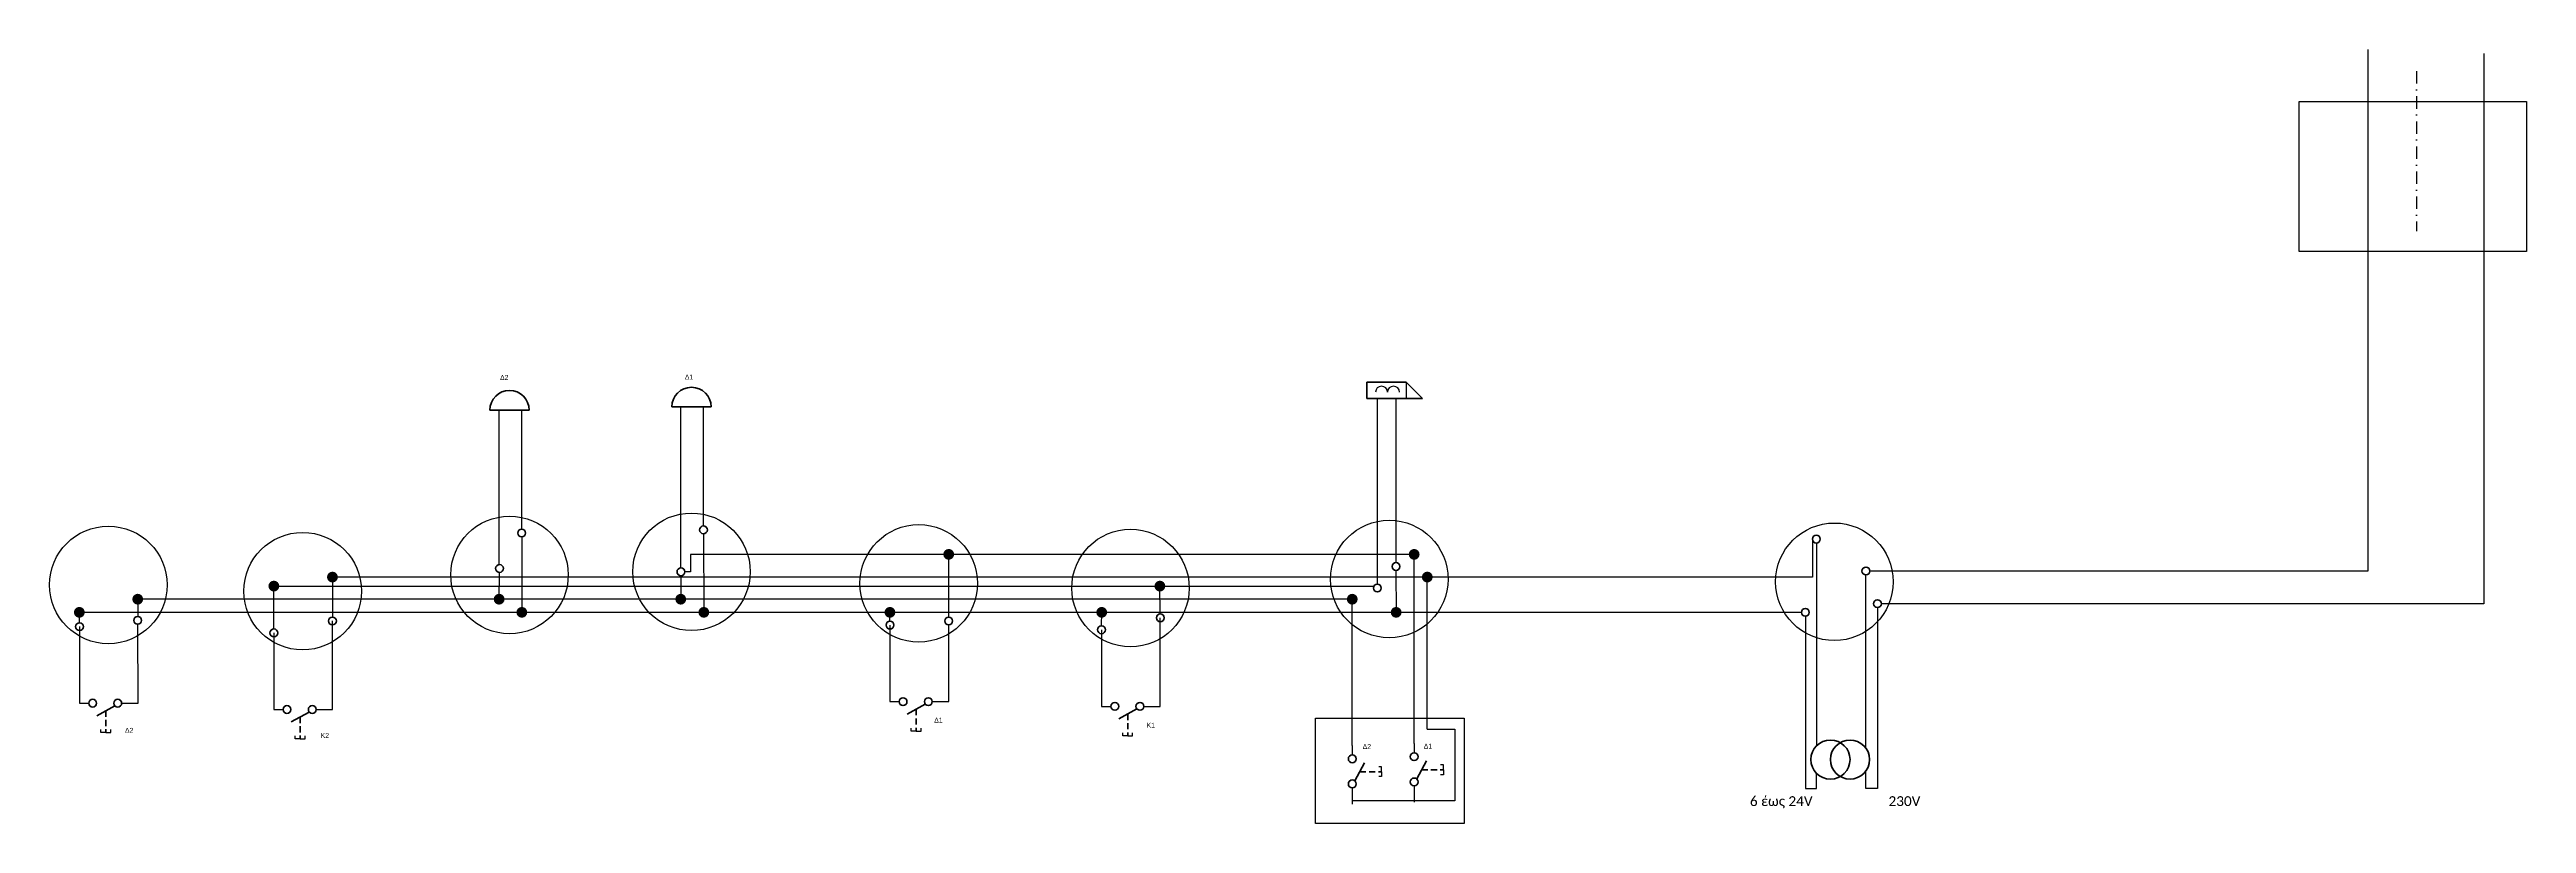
# Model space of a CAD drawing. Header units: millimetres. Extents: x 1768 to 3487, y 1469 to 2093.
# Drawn here: x 2223 to 3487, y 1474 to 1869 of the extents above; entities that cross this region are included whole.
import ezdxf

# ---------------------------------------------------------------- set-up
doc = ezdxf.new("R2010")
doc.units = ezdxf.units.MM
doc.linetypes.add('DASHDOT2', pattern=[12.7, 6.35, -3.175, 0, -3.175])
doc.linetypes.add('DASHED2', pattern=[9.525, 6.35, -3.175])
for name, color, linetype, lineweight in [('2S', 7, 'Continuous', 200), ('S_2', 7, 'Continuous', 50), ('s_2_diakek', 7, 'DASHED2', 50), ('S_4', 7, 'Continuous', 25)]:
    doc.layers.add(name, color=color, linetype=linetype, lineweight=lineweight)
doc.layers.add('επιστροδη κουδουνιου', color=7, linetype='Continuous', true_color=0xff4f14)
for name, color, linetype in [('επιστροφη κληδαρια', 6, 'Continuous'), ('Ουδετερος', 4, 'Continuous'), ('Φαση', 1, 'Continuous')]:
    doc.layers.add(name, color=color, linetype=linetype)
doc.styles.get("Standard").update_dxf_attribs({"font": 'arial.ttf'})

msp = doc.modelspace()

# ---------------------------------------------------------------- hatches: boundary and pattern name
at = {"true_color": 0x000000}
h = msp.add_hatch(color=18, dxfattribs=at)
h.dxf.hatch_style = 1
edge = h.paths.add_edge_path()
edge.add_arc((2681.6, 1611.3), 2.77, 0, 360)
h = msp.add_hatch(color=18, dxfattribs=at)
h.dxf.hatch_style = 1
edge = h.paths.add_edge_path()
edge.add_arc((2919.2, 1611.3), 2.77, 0, 360)
h = msp.add_hatch(color=18, dxfattribs=at)
h.dxf.hatch_style = 1
edge = h.paths.add_edge_path()
edge.add_arc((2337.1, 1595.1), 2.77, 0, 360)
h = msp.add_hatch(color=18, dxfattribs=at)
h.dxf.hatch_style = 1
edge = h.paths.add_edge_path()
edge.add_arc((2367, 1599.7), 2.77, 0, 360)
h = msp.add_hatch(color=18, dxfattribs=at)
h.dxf.hatch_style = 1
edge = h.paths.add_edge_path()
edge.add_arc((2789.4, 1595.1), 2.77, 0, 360)
h = msp.add_hatch(color=18, dxfattribs=at)
h.dxf.hatch_style = 1
edge = h.paths.add_edge_path()
edge.add_arc((2925.9, 1599.7), 2.77, 0, 360)
h = msp.add_hatch(color=18, dxfattribs=at)
h.dxf.hatch_style = 1
edge = h.paths.add_edge_path()
edge.add_arc((2237.8, 1581.7), 2.77, 0, 360)
h = msp.add_hatch(color=18, dxfattribs=at)
h.dxf.hatch_style = 1
edge = h.paths.add_edge_path()
edge.add_arc((2267.6, 1588.4), 2.77, 0, 360)
h = msp.add_hatch(color=18, dxfattribs=at)
h.dxf.hatch_style = 1
edge = h.paths.add_edge_path()
edge.add_arc((2452.1, 1588.4), 2.77, 0, 360)
h = msp.add_hatch(color=18, dxfattribs=at)
h.dxf.hatch_style = 1
edge = h.paths.add_edge_path()
edge.add_arc((2463.7, 1581.7), 2.77, 0, 360)
h = msp.add_hatch(color=18, dxfattribs=at)
h.dxf.hatch_style = 1
edge = h.paths.add_edge_path()
edge.add_arc((2544.8, 1588.4), 2.77, 0, 360)
h = msp.add_hatch(color=18, dxfattribs=at)
h.dxf.hatch_style = 1
edge = h.paths.add_edge_path()
edge.add_arc((2556.6, 1581.7), 2.77, 0, 360)
h = msp.add_hatch(color=18, dxfattribs=at)
h.dxf.hatch_style = 1
edge = h.paths.add_edge_path()
edge.add_arc((2651.6, 1581.7), 2.77, 0, 360)
h = msp.add_hatch(color=18, dxfattribs=at)
h.dxf.hatch_style = 1
edge = h.paths.add_edge_path()
edge.add_arc((2759.7, 1581.7), 2.77, 0, 360)
h = msp.add_hatch(color=18, dxfattribs=at)
h.dxf.hatch_style = 1
edge = h.paths.add_edge_path()
edge.add_arc((2887.6, 1588.4), 2.77, 0, 360)
h = msp.add_hatch(color=18, dxfattribs=at)
h.dxf.hatch_style = 1
edge = h.paths.add_edge_path()
edge.add_arc((2910, 1581.7), 2.77, 0, 360)

# ---------------------------------------------------------------- linework, layer by layer
at = {"color": 1}
msp.add_line((3406.1, 1869.1), (3406.1, 1728.8), dxfattribs=at)
at = {"color": 4}
msp.add_line((3465.2, 1867), (3465.2, 1730.4), dxfattribs=at)
at = {"color": 3, "linetype": 'DASHDOT2'}
msp.add_line((3430.9, 1858), (3430.9, 1776.3), dxfattribs=at)
for p, q in [((2915.2, 1699.3), (2915.2, 1690.9)), ((2452.1, 1606), (2452.1, 1685)), ((2463.6, 1624.2), (2463.6, 1685)), ((2544.9, 1604.4), (2544.9, 1686.6)), ((2556.4, 1625.8), (2556.4, 1686.6)), ((2900.4, 1596.1), (2900.4, 1690.4)), ((2909.9, 1690.4), (2909.9, 1607.1)), ((3124.5, 1617.1), (3124.5, 1513.5)), ((3149.8, 1512.5), (3149.8, 1600.8)), ((3155.7, 1584.1), (3155.7, 1491.7)), ((2237.9, 1574.4), (2237.9, 1535.3)), ((2267.8, 1535.3), (2267.6, 1575.6)), ((2337.1, 1571.2), (2337.1, 1532.1)), ((2367, 1532.1), (2367, 1577.3)), ((2651.6, 1575.2), (2651.6, 1536.1)), ((2681.6, 1536.1), (2681.6, 1575.3)), ((2759.6, 1572.8), (2759.6, 1533.7)), ((2789.6, 1533.7), (2789.6, 1578.9)), ((3118.9, 1579.7), (3118.9, 1491.7)), ((2237.9, 1535.3), (2242.6, 1535.3)), ((2259.4, 1535.3), (2267.8, 1535.3)), ((2337.1, 1532.1), (2341.8, 1532.1)), ((2358.7, 1532.1), (2367, 1532.1)), ((2651.6, 1536.1), (2656.3, 1536.1)), ((2673.2, 1536.1), (2681.6, 1536.1)), ((2759.6, 1533.7), (2764.4, 1533.7)), ((2781.2, 1533.7), (2789.6, 1533.7)), ((2248.8, 1520.3), (2248.8, 1521.8)), ((2251.3, 1520.3), (2248.8, 1520.3)), ((2251.3, 1520.3), (2253.8, 1520.3)), ((2253.8, 1520.3), (2253.8, 1521.8)), ((2348, 1517.1), (2348, 1518.6)), ((2353, 1517.1), (2353, 1518.6)), ((2662.5, 1521.1), (2662.5, 1522.6)), ((2665, 1521.1), (2662.5, 1521.1)), ((2665, 1521.1), (2667.5, 1521.1)), ((2667.5, 1521.1), (2667.5, 1522.6)), ((2770.5, 1518.7), (2770.5, 1520.2)), ((2773, 1518.7), (2770.5, 1518.7)), ((2773, 1518.7), (2775.5, 1518.7)), ((2775.5, 1518.7), (2775.5, 1520.2)), ((2350.5, 1517.1), (2348, 1517.1)), ((2350.5, 1517.1), (2353, 1517.1)), ((2887.6, 1513.7), (2887.6, 1508.9)), ((2919.2, 1514.7), (2919.2, 1510)), ((2887.6, 1492.1), (2887.6, 1483.7)), ((2902.6, 1502.8), (2901.1, 1502.8)), ((2902.6, 1497.8), (2901.1, 1497.8)), ((2902.6, 1500.3), (2902.6, 1502.8)), ((2902.6, 1500.3), (2902.6, 1497.8)), ((2919.2, 1493.1), (2919.2, 1484.7)), ((2934.2, 1503.8), (2932.7, 1503.8)), ((2934.2, 1498.8), (2932.7, 1498.8)), ((2934.2, 1501.3), (2934.2, 1503.8)), ((2934.2, 1501.3), (2934.2, 1498.8)), ((3124.5, 1491.7), (3124.5, 1499.5)), ((3149.8, 1491.7), (3149.8, 1500.6)), ((3118.9, 1491.7), (3124.5, 1491.7)), ((3155.7, 1491.7), (3149.8, 1491.7))]:
    msp.add_line(p, q)
for points in [[(3370.9, 1842.5), (3487, 1842.5), (3487, 1766), (3370.9, 1766)], [(2868.9, 1527.6), (2944.7, 1527.6), (2944.7, 1473.9), (2868.9, 1473.9)]]:
    msp.add_lwpolyline(points, close=True)
msp.add_lwpolyline([(2911.7, 1694.1, 1), (2905.6, 1694.1, 1), (2899.5, 1694.1)], format="xyb")
at = {"layer": '2S'}
for p, q in [((2255.9, 1534), (2246.7, 1528.9)), ((2355.1, 1530.8), (2345.9, 1525.8)), ((2669.6, 1534.8), (2660.4, 1529.7)), ((2777.7, 1532.4), (2768.4, 1527.3)), ((2888.9, 1495.6), (2893.9, 1504.9)), ((2920.5, 1496.7), (2925.5, 1505.9))]:
    msp.add_line(p, q, dxfattribs=at)
at = {"layer": 'S_2'}
for p, q in [((2895, 1690.9), (2895, 1699.3)), ((2895, 1699.3), (2903.9, 1699.3)), ((2903.9, 1699.3), (2915.2, 1699.3)), ((2915.2, 1699.3), (2923.5, 1690.9)), ((2467.4, 1685), (2447.4, 1685)), ((2457.4, 1685), (2467.4, 1685)), ((2560.3, 1686.6), (2540.3, 1686.6)), ((2550.3, 1686.6), (2560.3, 1686.6)), ((2923.5, 1690.9), (2895, 1690.9))]:
    msp.add_line(p, q, dxfattribs=at)
for centre, radius in [((2463.6, 1622.2), 2), ((2556.4, 1623.8), 2), ((3124.5, 1619.1), 2), ((2452.3, 1604.1), 2), ((2909.9, 1605.1), 2), ((2544.9, 1602.4), 2), ((2900.4, 1594.1), 2), ((3149.8, 1602.8), 2), ((2789.6, 1578.9), 2), ((3118.9, 1581.7), 2), ((3155.7, 1586.1), 2), ((2237.9, 1574.4), 2), ((2267.6, 1577.6), 2), ((2337.1, 1571.2), 2), ((2367, 1577.3), 2), ((2651.6, 1575.2), 2), ((2681.6, 1577.3), 2), ((2759.6, 1572.8), 2), ((2244.6, 1535.3), 2), ((2257.4, 1535.3), 2), ((2343.8, 1532.1), 2), ((2356.7, 1532.1), 2), ((2658.3, 1536.1), 2), ((2671.2, 1536.1), 2), ((2766.4, 1533.7), 2), ((2779.2, 1533.7), 2), ((2887.6, 1506.9), 2), ((2919.2, 1508), 2), ((3131.7, 1506.5), 10), ((3141.7, 1506.5), 10), ((2887.6, 1494.1), 2), ((2919.2, 1495.1), 2)]:
    msp.add_circle(centre, radius, dxfattribs=at)
for centre in [(2457.4, 1685), (2550.3, 1686.6)]:
    msp.add_arc(centre, 10, 0, 180, dxfattribs=at)
at = {"layer": 's_2_diakek', "ltscale": 0.5}
for p, q in [((2251.3, 1531.5), (2251.3, 1520.3)), ((2665, 1532.3), (2665, 1521.1)), ((2350.5, 1528.3), (2350.5, 1517.1)), ((2773, 1529.9), (2773, 1518.7)), ((2891.4, 1500.3), (2902.6, 1500.3)), ((2923, 1501.3), (2934.2, 1501.3))]:
    msp.add_line(p, q, dxfattribs=at)
at = {"layer": 'S_4'}
for centre in [(2550.3, 1602.4), (2252.6, 1595.7), (2351.8, 1592.5), (2457.4, 1600.8), (2666.3, 1596.5), (2774.4, 1594.1), (2906.5, 1598.7), (3133.7, 1597.3)]:
    msp.add_circle(centre, 30, dxfattribs=at)
at = {"layer": 'επιστροδη κουδουνιου'}
for p, q in [((2919.2, 1611.3), (2549.8, 1611.3)), ((2549.8, 1611.3), (2549.8, 1602.4)), ((2681.6, 1579.3), (2681.6, 1611.3)), ((2919.2, 1514.7), (2919.2, 1611.3)), ((2452.1, 1588.4), (2452.3, 1602.1)), ((2544.9, 1600.4), (2544.8, 1588.4)), ((2549.8, 1602.4), (2546.9, 1602.4)), ((2452.1, 1588.4), (2267.6, 1588.4)), ((2267.6, 1588.4), (2267.6, 1579.6)), ((2887.6, 1588.4), (2452.1, 1588.4)), ((2887.6, 1513.7), (2887.6, 1588.4))]:
    msp.add_line(p, q, dxfattribs=at)
at = {"layer": 'επιστροφη κληδαρια'}
for p, q in [((2337.1, 1573.2), (2337.1, 1595.1)), ((2337.1, 1595.1), (2898.7, 1595.1)), ((2789.6, 1580.9), (2789.4, 1595.1))]:
    msp.add_line(p, q, dxfattribs=at)
at = {"layer": 'Ουδετερος'}
for p, q in [((3465.2, 1730.6), (3465.2, 1586.1)), ((2463.6, 1620.2), (2463.7, 1581.7)), ((2556.4, 1621.8), (2556.6, 1581.7)), ((2909.9, 1603.1), (2910, 1581.7)), ((2274.2, 1581.7), (2237.8, 1581.7)), ((2237.9, 1576.4), (2237.8, 1581.7)), ((3116.9, 1581.7), (2274.2, 1581.7)), ((2651.6, 1577.2), (2651.6, 1581.7)), ((2759.6, 1574.8), (2759.7, 1581.7)), ((3465.2, 1586.1), (3157.7, 1586.1))]:
    msp.add_line(p, q, dxfattribs=at)
at = {"layer": 'Φαση'}
for p, q in [((3406.1, 1728.8), (3406.1, 1672.7)), ((3406.1, 1672.7), (3406.1, 1602.8)), ((3122.5, 1619.1), (3122.5, 1599.7)), ((2915.7, 1599.7), (2367, 1599.7)), ((2367, 1599.7), (2367, 1579.3)), ((2911.9, 1605), (2911.9, 1605)), ((3122.5, 1599.7), (2915.6, 1599.7)), ((2925.8, 1522.1), (2925.9, 1599.7)), ((3406.1, 1602.8), (3151.8, 1602.8)), ((2925.8, 1522.1), (2939.9, 1522.1)), ((2939.9, 1522.1), (2939.9, 1485.4)), ((2919.2, 1485.4), (2887.6, 1485.4)), ((2939.9, 1485.4), (2919.2, 1485.4))]:
    msp.add_line(p, q, dxfattribs=at)

# ---------------------------------------------------------------- texts
at = {"char_height": 2.5, "attachment_point": 1}
for s, insert in [('Δ2', (2452.6, 1702.9)), ('Δ1', (2546.9, 1703.1)), ('Δ2', (2261.1, 1522.7)), ('Κ2', (2361, 1520.1)), ('Δ1', (2674.2, 1527.9)), ('Κ1', (2782.6, 1525.3)), ('Δ2', (2892.9, 1514.4)), ('Δ1', (2924.1, 1514.6))]:
    msp.add_mtext_dynamic_manual_height_columns(s, width=14.285, gutter_width=12.5, heights=[0], dxfattribs=dict(at, insert=insert))
at = {"insert": (3081.5, 1487.8), "char_height": 5, "width": 105.207, "attachment_point": 1}
msp.add_mtext('\\pxsm1.2,qc;{\\fCalibri|b0|i0|c0|p34;6 έως 24V                      230V}', dxfattribs=at)

doc.saveas('drawing.dxf')
